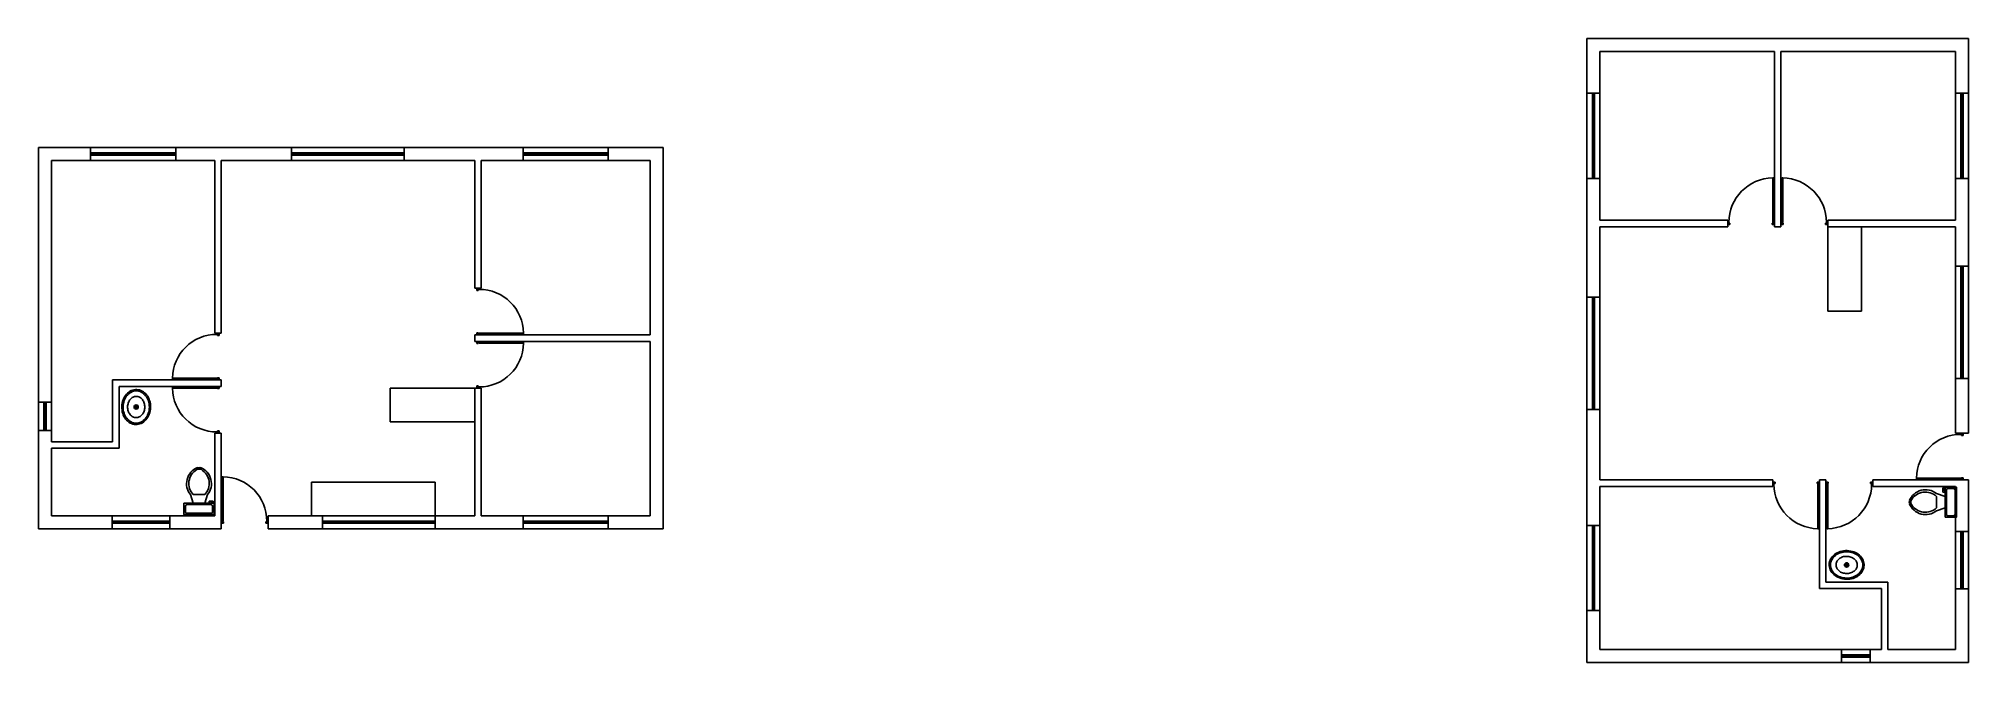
# Model space of a CAD drawing. Header units: millimetres. Extents: x 5556507 to 5811433, y 7824531 to 7923252.
# Drawn here: x 5556507 to 5590769, y 7836693 to 7847779 of the extents above; entities that cross this region are included whole.
import ezdxf

# ---------------------------------------------------------------- set-up
doc = ezdxf.new("R2010")
doc.units = ezdxf.units.MM
for name, color, linetype in [('blocks', 31, 'Continuous'), ('doors', 142, 'Continuous'), ('wall', 7, 'Continuous'), ('windows', 22, 'Continuous')]:
    doc.layers.add(name, color=color, linetype=linetype)

# ---------------------------------------------------------------- blocks, each defined once
blk = doc.blocks.new('D')
at = {"layer": 'doors'}
h = blk.add_hatch(color=256, dxfattribs=at)
h.dxf.hatch_style = 1
h.paths.add_polyline_path([(0, 19), (-20, 19), (-20, 7), (-40, 7), (-40, -19), (0, -19)])
h.paths.add_polyline_path([(-830, -19), (-790, -19), (-790, 7), (-810, 7), (-810, 19), (-830, 19)])
for p, q in [((-790, -19), (-790, 7)), ((-40, -19), (-40, 7))]:
    blk.add_line(p, q, dxfattribs=at)
blk.add_lwpolyline([(-810, 19), (-810, 809), (-798, 809), (-798, 19)], close=True, dxfattribs=at)
for points in [[(-790, -19), (-830, -19), (-830, 19), (-810, 19)], [(-790, 7), (-810, 7), (-810, 19)], [(-20, 19), (0, 19), (0, -19), (-40, -19)], [(-20, 19), (-20, 7), (-40, 7)]]:
    blk.add_lwpolyline(points, dxfattribs=at)
blk.add_arc((-810, 19), 790, 0, 89.1298, dxfattribs=at)
blk = doc.blocks.new('Toilet - top')
for p, q in [((-10, -8.5), (-8, -8.5)), ((-10, -9.5), (-10, -8.5)), ((-7, -9.5), (-10, -9.5)), ((-8, -8.5), (-8, -8)), ((-7, -8), (-7, -9.5)), ((-4, -8), (-6, -14)), ((4, -8), (6, -14)), ((9.5, -6), (9.5, -2)), ((4, -14), (-4, -14))]:
    blk.add_line(p, q)
blk.add_lwpolyline([(10.5, -8), (10.5, 0), (-10.5, 0), (-10.5, -8)], close=True)
for points in [[(-9.5, -2), (-9.5, -6)], [(8.5, -1), (-8.5, -1)], [(-8.5, -7), (8.5, -7)]]:
    blk.add_lwpolyline(points)
for centre, radius, start, end in [((-8.6, -1.9), 0.884, 81.8699, 188.1301), ((-8.6, -6.1), 0.884, 171.8699, 278.1301), ((8.6, -1.9), 0.884, 351.8699, 98.1301), ((8.6, -6.1), 0.884, 261.8699, 8.1301), ((3.5, -21.6), 12.2, 141.4691, 247.9714), ((4.2, -21.8), 11.3, 136.3677, 238.9468), ((-3.5, -21.6), 12.2, 292.0284, 38.5307), ((-4.2, -21.8), 11.3, 301.053, 43.6321), ((0, -27.9), 4, 245.7318, 294.2682), ((0, -29), 4, 254.8605, 285.1395)]:
    blk.add_arc(centre, radius, start, end)
blk = doc.blocks.new('Sink - Oval top')
for p, q in [((-1, 0), (1, 0)), ((0, 1), (0, -1))]:
    blk.add_line(p, q)
at = {"linetype": 'Continuous'}
for points in [[(-12.2, 0.4, 0.117634), (-11.5, -3.4, 0.104469), (-8.9, -6.8, 0.090016), (-5.1, -9.1, 0.08192), (-0.3, -10, 0.08192), (4.5, -9.4, 0.090016), (8.4, -7.4, 0.104469), (11.2, -4.1, 0.117634), (12.2, -0.4, 0.117634), (11.5, 3.4, 0.104469), (8.9, 6.8, 0.090016), (5.1, 9.1, 0.08192), (0.3, 10, 0.08192), (-4.5, 9.4, 0.090016), (-8.4, 7.4, 0.104469), (-11.2, 4.1, 0.117634)], [(-11.3, 0.2, 0.118622), (-10.5, -3.3, 0.104678), (-8.1, -6.4, 0.089562), (-4.5, -8.4, 0.081185), (-0.1, -9.2, 0.081185), (4.3, -8.5, 0.089562), (7.9, -6.6, 0.104678), (10.4, -3.5, 0.118622), (11.3, -0.2, 0.118622), (10.5, 3.3, 0.104678), (8.1, 6.4, 0.089562), (4.5, 8.4, 0.081185), (0.1, 9.2, 0.081185), (-4.3, 8.5, 0.089562), (-7.9, 6.6, 0.104678), (-10.4, 3.5, 0.118622)], [(-7.4, 0.1, 0.118283), (-6.9, -2.2, 0.104607), (-5.3, -4.2, 0.089718), (-3, -5.5, 0.081436), (-0.1, -6, 0.081436), (2.8, -5.6, 0.089718), (5.2, -4.3, 0.104607), (6.9, -2.3, 0.118283), (7.4, -0.1, 0.118283), (6.9, 2.2, 0.104607), (5.3, 4.2, 0.089718), (3, 5.5, 0.081436), (0.1, 6, 0.081436), (-2.8, 5.6, 0.089718), (-5.2, 4.3, 0.104607), (-6.9, 2.3, 0.118283)]]:
    blk.add_lwpolyline(points, format="xyb", close=True, dxfattribs=at)
for radius in [1.5, 1]:
    blk.add_circle((0, 0), radius)

msp = doc.modelspace()

# ---------------------------------------------------------------- hatches: boundary and pattern name
at = {"layer": 'windows'}
h = msp.add_hatch(color=256, dxfattribs=at)
h.dxf.hatch_style = 1
h.paths.add_polyline_path([(5584130.445, 7845334.667), (5584105.045, 7845334.667), (5584105.045, 7845314.667), (5584092.445, 7845314.667), (5584092.445, 7845294.667), (5584130.445, 7845294.667)])
h.paths.add_polyline_path([(5584105.045, 7846785.667), (5584105.045, 7846765.667), (5584130.445, 7846765.667), (5584130.445, 7846805.667), (5584092.445, 7846805.667), (5584092.445, 7846785.667)])
h = msp.add_hatch(color=256, dxfattribs=at)
h.dxf.hatch_style = 1
h.paths.add_polyline_path([(5590635.345, 7846765.667), (5590660.745, 7846765.667), (5590660.745, 7846785.667), (5590673.345, 7846785.667), (5590673.345, 7846805.667), (5590635.345, 7846805.667)])
h.paths.add_polyline_path([(5590660.745, 7845314.667), (5590660.745, 7845334.667), (5590635.345, 7845334.667), (5590635.345, 7845294.667), (5590673.345, 7845294.667), (5590673.345, 7845314.667)])
h = msp.add_hatch(color=256, dxfattribs=at)
h.dxf.hatch_style = 1
h.paths.add_polyline_path([(5557470.085, 7845708.017), (5557470.085, 7845733.417), (5557450.085, 7845733.417), (5557450.085, 7845746.017), (5557430.085, 7845746.017), (5557430.085, 7845708.017)])
h.paths.add_polyline_path([(5558921.085, 7845733.417), (5558901.085, 7845733.417), (5558901.085, 7845708.017), (5558941.085, 7845708.017), (5558941.085, 7845746.017), (5558921.085, 7845746.017)])
h = msp.add_hatch(color=256, dxfattribs=at)
h.dxf.hatch_style = 1
h.paths.add_polyline_path([(5562999.885, 7845708.017), (5562999.885, 7845746.017), (5562979.885, 7845746.017), (5562979.885, 7845733.417), (5562959.885, 7845733.417), (5562959.885, 7845708.017)])
h.paths.add_polyline_path([(5561039.885, 7845708.017), (5561039.885, 7845733.417), (5561019.885, 7845733.417), (5561019.885, 7845746.017), (5560999.885, 7845746.017), (5560999.885, 7845708.017)])
h = msp.add_hatch(color=256, dxfattribs=at)
h.dxf.hatch_style = 1
h.paths.add_polyline_path([(5565148.685, 7845708.017), (5565148.685, 7845733.417), (5565128.685, 7845733.417), (5565128.685, 7845746.017), (5565108.685, 7845746.017), (5565108.685, 7845708.017)])
h.paths.add_polyline_path([(5566599.685, 7845733.417), (5566579.685, 7845733.417), (5566579.685, 7845708.017), (5566619.685, 7845708.017), (5566619.685, 7845746.017), (5566599.685, 7845746.017)])
h = msp.add_hatch(color=256, dxfattribs=at)
h.dxf.hatch_style = 1
h.paths.add_polyline_path([(5590635.345, 7841775.867), (5590635.345, 7841735.867), (5590673.345, 7841735.867), (5590673.345, 7841755.867), (5590660.745, 7841755.867), (5590660.745, 7841775.867)])
h.paths.add_polyline_path([(5590635.345, 7843695.867), (5590660.745, 7843695.867), (5590660.745, 7843715.867), (5590673.345, 7843715.867), (5590673.345, 7843735.867), (5590635.345, 7843735.867)])
h = msp.add_hatch(color=256, dxfattribs=at)
h.dxf.hatch_style = 1
h.paths.add_polyline_path([(5584130.445, 7843185.867), (5584092.445, 7843185.867), (5584092.445, 7843165.867), (5584105.045, 7843165.867), (5584105.045, 7843145.867), (5584130.445, 7843145.867)])
h.paths.add_polyline_path([(5584130.445, 7841225.867), (5584105.045, 7841225.867), (5584105.045, 7841205.867), (5584092.445, 7841205.867), (5584092.445, 7841185.867), (5584130.445, 7841185.867)])
h = msp.add_hatch(color=256, dxfattribs=at)
h.dxf.hatch_style = 1
h.paths.add_polyline_path([(5556602.285, 7841300.717), (5556602.285, 7841320.717), (5556640.285, 7841320.717), (5556640.285, 7841280.717), (5556614.885, 7841280.717), (5556614.885, 7841300.717)])
h.paths.add_polyline_path([(5556602.285, 7840812.717), (5556602.285, 7840832.717), (5556614.885, 7840832.717), (5556614.885, 7840852.717), (5556640.285, 7840852.717), (5556640.285, 7840812.717)])
h = msp.add_hatch(color=256, dxfattribs=at)
h.dxf.hatch_style = 1
h.paths.add_polyline_path([(5558835.585, 7839165.117), (5558815.585, 7839165.117), (5558815.585, 7839177.717), (5558795.585, 7839177.717), (5558795.585, 7839203.117), (5558835.585, 7839203.117)])
h.paths.add_polyline_path([(5557833.585, 7839165.117), (5557813.585, 7839165.117), (5557813.585, 7839203.117), (5557853.585, 7839203.117), (5557853.585, 7839177.717), (5557833.585, 7839177.717)])
h = msp.add_hatch(color=256, dxfattribs=at)
h.dxf.hatch_style = 1
h.paths.add_polyline_path([(5561589.885, 7839203.117), (5561549.885, 7839203.117), (5561549.885, 7839165.117), (5561569.885, 7839165.117), (5561569.885, 7839177.717), (5561589.885, 7839177.717)])
h.paths.add_polyline_path([(5563509.885, 7839203.117), (5563509.885, 7839177.717), (5563529.885, 7839177.717), (5563529.885, 7839165.117), (5563549.885, 7839165.117), (5563549.885, 7839203.117)])
h = msp.add_hatch(color=256, dxfattribs=at)
h.dxf.hatch_style = 1
h.paths.add_polyline_path([(5566579.685, 7839203.117), (5566579.685, 7839177.717), (5566599.685, 7839177.717), (5566599.685, 7839165.117), (5566619.685, 7839165.117), (5566619.685, 7839203.117)])
h.paths.add_polyline_path([(5565128.685, 7839177.717), (5565148.685, 7839177.717), (5565148.685, 7839203.117), (5565108.685, 7839203.117), (5565108.685, 7839165.117), (5565128.685, 7839165.117)])
h = msp.add_hatch(color=256, dxfattribs=at)
h.dxf.hatch_style = 1
h.paths.add_polyline_path([(5584130.445, 7837656.067), (5584105.045, 7837656.067), (5584105.045, 7837636.067), (5584092.445, 7837636.067), (5584092.445, 7837616.067), (5584130.445, 7837616.067)])
h.paths.add_polyline_path([(5584105.045, 7839107.067), (5584105.045, 7839087.067), (5584130.445, 7839087.067), (5584130.445, 7839127.067), (5584092.445, 7839127.067), (5584092.445, 7839107.067)])
h = msp.add_hatch(color=256, dxfattribs=at)
h.dxf.hatch_style = 1
h.paths.add_polyline_path([(5590673.345, 7839021.567), (5590673.345, 7839001.567), (5590660.745, 7839001.567), (5590660.745, 7838981.567), (5590635.345, 7838981.567), (5590635.345, 7839021.567)])
h.paths.add_polyline_path([(5590673.345, 7838019.567), (5590673.345, 7837999.567), (5590635.345, 7837999.567), (5590635.345, 7838039.567), (5590660.745, 7838039.567), (5590660.745, 7838019.567)])
h = msp.add_hatch(color=256, dxfattribs=at)
h.dxf.hatch_style = 1
h.paths.add_polyline_path([(5588537.745, 7836788.267), (5588517.745, 7836788.267), (5588517.745, 7836826.267), (5588557.745, 7836826.267), (5588557.745, 7836800.867), (5588537.745, 7836800.867)])
h.paths.add_polyline_path([(5589025.745, 7836788.267), (5589005.745, 7836788.267), (5589005.745, 7836800.867), (5588985.745, 7836800.867), (5588985.745, 7836826.267), (5589025.745, 7836826.267)])

# ---------------------------------------------------------------- linework, layer by layer
at = {"layer": 'blocks'}
for p, q in [((5588270.045, 7842935.867), (5588270.045, 7844435.867)), ((5588870.045, 7844435.867), (5588870.045, 7842935.867)), ((5588870.045, 7842935.867), (5588270.045, 7842935.867)), ((5562749.885, 7840968.417), (5562749.885, 7841568.417)), ((5562749.885, 7841568.417), (5564249.885, 7841568.417)), ((5564249.885, 7840968.417), (5562749.885, 7840968.417)), ((5563549.885, 7839898.417), (5561349.885, 7839898.417)), ((5561349.885, 7839898.417), (5561349.885, 7839298.417)), ((5563549.885, 7839298.417), (5563549.885, 7839898.417))]:
    msp.add_line(p, q, dxfattribs=at)
at = {"layer": 'wall'}
for p, q in [((5583997.145, 7836692.967), (5583997.145, 7847778.767)), ((5583997.145, 7847778.767), (5590768.645, 7847778.767)), ((5590768.645, 7847778.767), (5590768.645, 7840765.867)), ((5584225.745, 7847550.167), (5587325.745, 7847550.167)), ((5584225.745, 7844550.167), (5584225.745, 7847550.167)), ((5587325.745, 7847550.167), (5587325.745, 7844550.167)), ((5587440.045, 7847550.167), (5590540.045, 7847550.167)), ((5587440.045, 7844550.167), (5587440.045, 7847550.167)), ((5590540.045, 7847550.167), (5590540.045, 7844550.167)), ((5556506.985, 7845841.317), (5567592.785, 7845841.317)), ((5556506.985, 7839069.817), (5556506.985, 7845841.317)), ((5556735.585, 7841712.717), (5556735.585, 7845612.717)), ((5556735.585, 7845612.717), (5559635.585, 7845612.717)), ((5559635.585, 7845612.717), (5559635.585, 7842542.717)), ((5559749.885, 7842542.717), (5559749.885, 7845612.717)), ((5559749.885, 7845612.717), (5564249.885, 7845612.717)), ((5564249.885, 7845612.717), (5564249.885, 7843342.717)), ((5564364.185, 7843342.717), (5564364.185, 7845612.717)), ((5564364.185, 7845612.717), (5567364.185, 7845612.717)), ((5567364.185, 7845612.717), (5567364.185, 7842512.717)), ((5567592.785, 7845841.317), (5567592.785, 7839069.817)), ((5586495.745, 7844550.167), (5584225.745, 7844550.167)), ((5586495.745, 7844550.167), (5586495.745, 7844435.867)), ((5587325.745, 7844550.167), (5587325.745, 7844435.867)), ((5587440.045, 7844550.167), (5587440.045, 7844435.867)), ((5590540.045, 7844550.167), (5588270.045, 7844550.167)), ((5588270.045, 7844550.167), (5588270.045, 7844435.867)), ((5584225.745, 7844435.867), (5586495.745, 7844435.867)), ((5584225.745, 7839935.867), (5584225.745, 7844435.867)), ((5587325.745, 7844435.867), (5587440.045, 7844435.867)), ((5588270.045, 7844435.867), (5590540.045, 7844435.867)), ((5590540.045, 7844435.867), (5590540.045, 7840765.867)), ((5564364.185, 7843342.717), (5564249.885, 7843342.717)), ((5559635.585, 7842542.717), (5559749.885, 7842542.717)), ((5564249.885, 7842512.717), (5564249.885, 7842398.417)), ((5564364.185, 7842512.717), (5564249.885, 7842512.717)), ((5567364.185, 7842512.717), (5564364.185, 7842512.717)), ((5564364.185, 7842398.417), (5564249.885, 7842398.417)), ((5564364.185, 7842398.417), (5567364.185, 7842398.417)), ((5567364.185, 7842398.417), (5567364.185, 7839298.417)), ((5556735.585, 7841598.417), (5556735.585, 7841712.717)), ((5556735.585, 7840612.717), (5556735.585, 7841598.417)), ((5559635.585, 7841712.717), (5557821.285, 7841712.717)), ((5557821.285, 7841598.417), (5557821.285, 7841712.717)), ((5557821.285, 7841598.417), (5557821.285, 7840612.717)), ((5557935.585, 7840498.417), (5557935.585, 7841598.417)), ((5557935.585, 7841598.417), (5559635.585, 7841598.417)), ((5559635.585, 7841712.717), (5559749.885, 7841712.717)), ((5559635.585, 7841598.417), (5559749.885, 7841598.417)), ((5559749.885, 7841598.417), (5559749.885, 7841712.717)), ((5564249.885, 7841568.417), (5564249.885, 7839298.417)), ((5564364.185, 7841568.417), (5564249.885, 7841568.417)), ((5564364.185, 7839298.417), (5564364.185, 7841568.417)), ((5557821.285, 7840612.717), (5556735.585, 7840612.717)), ((5556735.585, 7839298.417), (5556735.585, 7840498.417)), ((5556735.585, 7840498.417), (5557821.285, 7840498.417)), ((5557821.285, 7840498.417), (5557935.585, 7840498.417)), ((5559635.585, 7840768.417), (5559635.585, 7839298.417)), ((5559635.585, 7840768.417), (5559749.885, 7840768.417)), ((5559749.885, 7839298.417), (5559749.885, 7840768.417)), ((5590540.045, 7840765.867), (5590768.645, 7840765.867)), ((5587295.745, 7839935.867), (5584225.745, 7839935.867)), ((5584225.745, 7839821.567), (5587295.745, 7839821.567)), ((5584225.745, 7836921.567), (5584225.745, 7839821.567)), ((5587295.745, 7839821.567), (5587295.745, 7839935.867)), ((5588240.045, 7839935.867), (5588125.745, 7839935.867)), ((5588125.745, 7839821.567), (5588125.745, 7839935.867)), ((5588125.745, 7839821.567), (5588125.745, 7838007.267)), ((5588240.045, 7839821.567), (5588240.045, 7839935.867)), ((5588240.045, 7838121.567), (5588240.045, 7839821.567)), ((5590540.045, 7839935.867), (5589070.045, 7839935.867)), ((5589070.045, 7839821.567), (5589070.045, 7839935.867)), ((5589070.045, 7839821.567), (5590540.045, 7839821.567)), ((5590540.045, 7839935.867), (5590768.645, 7839935.867)), ((5590540.045, 7839821.567), (5590540.045, 7836921.567)), ((5590768.645, 7839935.867), (5590768.645, 7836692.967)), ((5559749.885, 7839069.817), (5556506.985, 7839069.817)), ((5559635.585, 7839298.417), (5556735.585, 7839298.417)), ((5559749.885, 7839298.417), (5559749.885, 7839069.817)), ((5564249.885, 7839298.417), (5560579.885, 7839298.417)), ((5560579.885, 7839298.417), (5560579.885, 7839069.817)), ((5567592.785, 7839069.817), (5560579.885, 7839069.817)), ((5567364.185, 7839298.417), (5564364.185, 7839298.417)), ((5589340.045, 7838121.567), (5588240.045, 7838121.567)), ((5589340.045, 7838007.267), (5589340.045, 7838121.567)), ((5588240.045, 7838007.267), (5588125.745, 7838007.267)), ((5588240.045, 7838007.267), (5589225.745, 7838007.267)), ((5589225.745, 7838007.267), (5589225.745, 7836921.567)), ((5589340.045, 7836921.567), (5589340.045, 7838007.267)), ((5590768.645, 7836692.967), (5583997.145, 7836692.967)), ((5588125.745, 7836921.567), (5584225.745, 7836921.567)), ((5588240.045, 7836921.567), (5588125.745, 7836921.567)), ((5589225.745, 7836921.567), (5588240.045, 7836921.567)), ((5590540.045, 7836921.567), (5589340.045, 7836921.567))]:
    msp.add_line(p, q, dxfattribs=at)
at = {"layer": 'windows'}
for p, q in [((5583997.145, 7846805.667), (5584225.745, 7846805.667)), ((5584130.445, 7846765.667), (5584105.045, 7846765.667)), ((5590768.645, 7846805.667), (5590540.045, 7846805.667)), ((5590635.345, 7846765.667), (5590660.745, 7846765.667)), ((5584092.445, 7846050.167), (5584105.045, 7846050.167)), ((5590673.345, 7846050.167), (5590660.745, 7846050.167)), ((5557430.085, 7845841.317), (5557430.085, 7845612.717)), ((5557470.085, 7845708.017), (5557470.085, 7845733.417)), ((5558185.585, 7845746.017), (5558185.585, 7845733.417)), ((5558901.085, 7845708.017), (5558901.085, 7845733.417)), ((5558941.085, 7845841.317), (5558941.085, 7845612.717)), ((5560999.885, 7845841.317), (5560999.885, 7845612.717)), ((5561039.885, 7845708.017), (5561039.885, 7845733.417)), ((5561999.885, 7845746.017), (5561999.885, 7845733.417)), ((5562959.885, 7845708.017), (5562959.885, 7845733.417)), ((5562999.885, 7845841.317), (5562999.885, 7845612.717)), ((5565108.685, 7845841.317), (5565108.685, 7845612.717)), ((5565148.685, 7845708.017), (5565148.685, 7845733.417)), ((5565864.185, 7845746.017), (5565864.185, 7845733.417)), ((5566579.685, 7845708.017), (5566579.685, 7845733.417)), ((5566619.685, 7845841.317), (5566619.685, 7845612.717)), ((5583997.145, 7845294.667), (5584225.745, 7845294.667)), ((5584130.445, 7845334.667), (5584105.045, 7845334.667)), ((5590768.645, 7845294.667), (5590540.045, 7845294.667)), ((5590635.345, 7845334.667), (5590660.745, 7845334.667)), ((5590768.645, 7843735.867), (5590540.045, 7843735.867)), ((5590635.345, 7843695.867), (5590660.745, 7843695.867)), ((5583997.145, 7843185.867), (5584225.745, 7843185.867)), ((5584130.445, 7843145.867), (5584105.045, 7843145.867)), ((5590673.345, 7842735.867), (5590660.745, 7842735.867)), ((5584092.445, 7842185.867), (5584105.045, 7842185.867)), ((5590768.645, 7841735.867), (5590540.045, 7841735.867)), ((5590635.345, 7841775.867), (5590660.745, 7841775.867)), ((5556506.985, 7841320.717), (5556735.585, 7841320.717)), ((5556640.285, 7841280.717), (5556614.885, 7841280.717)), ((5583997.145, 7841185.867), (5584225.745, 7841185.867)), ((5584130.445, 7841225.867), (5584105.045, 7841225.867)), ((5556735.585, 7840812.717), (5556506.985, 7840812.717)), ((5556506.985, 7840812.717), (5556735.585, 7840812.717)), ((5556640.285, 7840852.717), (5556614.885, 7840852.717)), ((5557813.585, 7839069.817), (5557813.585, 7839298.417)), ((5557853.585, 7839203.117), (5557853.585, 7839177.717)), ((5558795.585, 7839203.117), (5558795.585, 7839177.717)), ((5558835.585, 7839298.417), (5558835.585, 7839069.817)), ((5558835.585, 7839069.817), (5558835.585, 7839298.417)), ((5561549.885, 7839069.817), (5561549.885, 7839298.417)), ((5561589.885, 7839203.117), (5561589.885, 7839177.717)), ((5562549.885, 7839165.117), (5562549.885, 7839177.717)), ((5563509.885, 7839203.117), (5563509.885, 7839177.717)), ((5563549.885, 7839069.817), (5563549.885, 7839298.417)), ((5565108.685, 7839069.817), (5565108.685, 7839298.417)), ((5565148.685, 7839203.117), (5565148.685, 7839177.717)), ((5565864.185, 7839165.117), (5565864.185, 7839177.717)), ((5566579.685, 7839203.117), (5566579.685, 7839177.717)), ((5566619.685, 7839069.817), (5566619.685, 7839298.417)), ((5583997.145, 7839127.067), (5584225.745, 7839127.067)), ((5584130.445, 7839087.067), (5584105.045, 7839087.067)), ((5590540.045, 7839021.567), (5590768.645, 7839021.567)), ((5590768.645, 7839021.567), (5590540.045, 7839021.567)), ((5590635.345, 7838981.567), (5590660.745, 7838981.567)), ((5584092.445, 7838371.567), (5584105.045, 7838371.567)), ((5590768.645, 7837999.567), (5590540.045, 7837999.567)), ((5590635.345, 7838039.567), (5590660.745, 7838039.567)), ((5583997.145, 7837616.067), (5584225.745, 7837616.067)), ((5584130.445, 7837656.067), (5584105.045, 7837656.067)), ((5588517.745, 7836692.967), (5588517.745, 7836921.567)), ((5588557.745, 7836826.267), (5588557.745, 7836800.867)), ((5588985.745, 7836826.267), (5588985.745, 7836800.867)), ((5589025.745, 7836921.567), (5589025.745, 7836692.967)), ((5589025.745, 7836692.967), (5589025.745, 7836921.567))]:
    msp.add_line(p, q, dxfattribs=at)
for points in [[(5584092.445, 7846805.667), (5584092.445, 7845294.667), (5584130.445, 7845294.667), (5584130.445, 7846805.667)], [(5584092.445, 7846785.667), (5584092.445, 7845314.667), (5584105.045, 7845314.667), (5584105.045, 7846785.667)], [(5590673.345, 7845294.667), (5590673.345, 7846805.667), (5590635.345, 7846805.667), (5590635.345, 7845294.667)], [(5590673.345, 7845314.667), (5590673.345, 7846785.667), (5590660.745, 7846785.667), (5590660.745, 7845314.667)], [(5558941.085, 7845746.017), (5557430.085, 7845746.017), (5557430.085, 7845708.017), (5558941.085, 7845708.017)], [(5558921.085, 7845746.017), (5557450.085, 7845746.017), (5557450.085, 7845733.417), (5558921.085, 7845733.417)], [(5562999.885, 7845746.017), (5560999.885, 7845746.017), (5560999.885, 7845708.017), (5562999.885, 7845708.017)], [(5562979.885, 7845746.017), (5561019.885, 7845746.017), (5561019.885, 7845733.417), (5562979.885, 7845733.417)], [(5566619.685, 7845746.017), (5565108.685, 7845746.017), (5565108.685, 7845708.017), (5566619.685, 7845708.017)], [(5566599.685, 7845746.017), (5565128.685, 7845746.017), (5565128.685, 7845733.417), (5566599.685, 7845733.417)], [(5590673.345, 7841735.867), (5590673.345, 7843735.867), (5590635.345, 7843735.867), (5590635.345, 7841735.867)], [(5590673.345, 7841755.867), (5590673.345, 7843715.867), (5590660.745, 7843715.867), (5590660.745, 7841755.867)], [(5584092.445, 7843185.867), (5584092.445, 7841185.867), (5584130.445, 7841185.867), (5584130.445, 7843185.867)], [(5584092.445, 7843165.867), (5584092.445, 7841205.867), (5584105.045, 7841205.867), (5584105.045, 7843165.867)], [(5556602.285, 7841320.717), (5556602.285, 7840812.717), (5556640.285, 7840812.717), (5556640.285, 7841320.717)], [(5556602.285, 7841300.717), (5556602.285, 7840832.717), (5556614.885, 7840832.717), (5556614.885, 7841300.717)], [(5557813.585, 7839165.117), (5558835.585, 7839165.117), (5558835.585, 7839203.117), (5557813.585, 7839203.117)], [(5557833.585, 7839165.117), (5558815.585, 7839165.117), (5558815.585, 7839177.717), (5557833.585, 7839177.717)], [(5561549.885, 7839165.117), (5563549.885, 7839165.117), (5563549.885, 7839203.117), (5561549.885, 7839203.117)], [(5561569.885, 7839165.117), (5563529.885, 7839165.117), (5563529.885, 7839177.717), (5561569.885, 7839177.717)], [(5565108.685, 7839165.117), (5566619.685, 7839165.117), (5566619.685, 7839203.117), (5565108.685, 7839203.117)], [(5565128.685, 7839165.117), (5566599.685, 7839165.117), (5566599.685, 7839177.717), (5565128.685, 7839177.717)], [(5584092.445, 7839127.067), (5584092.445, 7837616.067), (5584130.445, 7837616.067), (5584130.445, 7839127.067)], [(5584092.445, 7839107.067), (5584092.445, 7837636.067), (5584105.045, 7837636.067), (5584105.045, 7839107.067)], [(5590673.345, 7837999.567), (5590673.345, 7839021.567), (5590635.345, 7839021.567), (5590635.345, 7837999.567)], [(5590673.345, 7838019.567), (5590673.345, 7839001.567), (5590660.745, 7839001.567), (5590660.745, 7838019.567)], [(5588517.745, 7836788.267), (5589025.745, 7836788.267), (5589025.745, 7836826.267), (5588517.745, 7836826.267)], [(5588537.745, 7836788.267), (5589005.745, 7836788.267), (5589005.745, 7836800.867), (5588537.745, 7836800.867)]]:
    msp.add_lwpolyline(points, close=True, dxfattribs=at)

# ---------------------------------------------------------------- block references
at = {"layer": 'blocks', "xscale": 25.4, "yscale": 25.4, "zscale": 25.4}
for name, p, rotation in [('Sink - Oval top', (5558239.526, 7841231.548), 270), ('Toilet - top', (5559354.854, 7839319.149), 180), ('Toilet - top', (5590557.188, 7839540.836), 270)]:
    msp.add_blockref(name, p, dxfattribs=dict(at, rotation=rotation))
msp.add_blockref('Sink - Oval top', (5588606.914, 7838425.508), dxfattribs=at)
at = {"layer": 'windows', "xscale": -1}
msp.add_blockref('D', (5586495.745, 7844493.017), dxfattribs=at)
at = {"layer": 'windows'}
for p in [(5588270.045, 7844493.017), (5560579.885, 7839184.117)]:
    msp.add_blockref('D', p, dxfattribs=at)
at = {"layer": 'windows', "xscale": -1}
for p, rotation in [((5564307.035, 7843342.717), 270), ((5559692.735, 7840768.417), 90), ((5589070.045, 7839878.717), 180)]:
    msp.add_blockref('D', p, dxfattribs=dict(at, rotation=rotation))
at = {"layer": 'windows'}
for p, rotation in [((5559692.735, 7842542.717), 89.99999999999999), ((5564307.035, 7841568.417), 270), ((5590654.345, 7840765.867), 90), ((5587295.745, 7839878.717), 180)]:
    msp.add_blockref('D', p, dxfattribs=dict(at, rotation=rotation))

doc.saveas('drawing.dxf')
